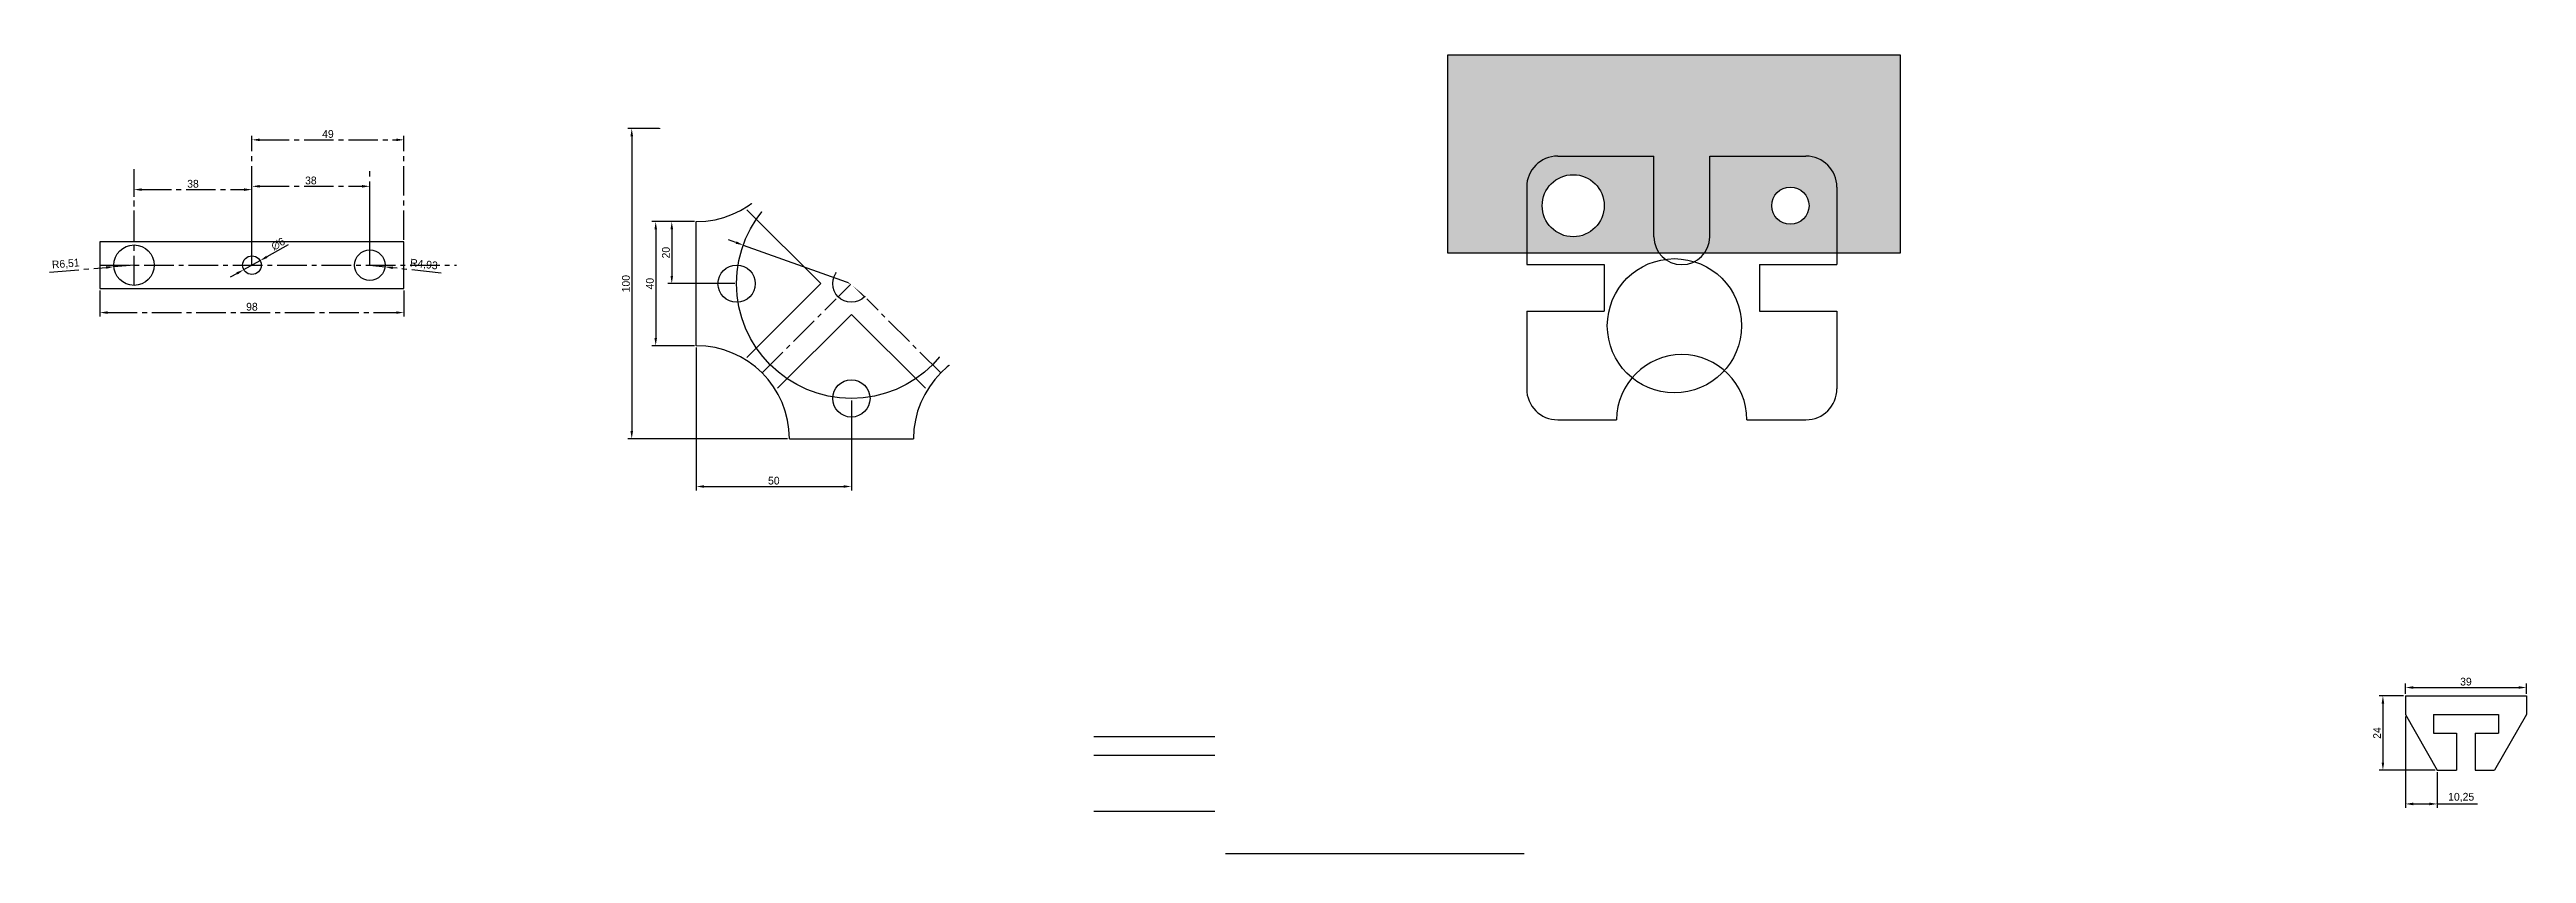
# Model space of a CAD drawing. Header units: millimetres. Extents: x -11614 to -3042, y 13178 to 15416.
# Drawn here: x -5069 to -4270, y 14098 to 14357 of the extents above; entities that cross this region are included whole.
import ezdxf

# ---------------------------------------------------------------- set-up
doc = ezdxf.new("R2010")
doc.units = ezdxf.units.MM
doc.header["$LTSCALE"] = 0.5
doc.header["$PDMODE"] = 34
doc.linetypes.add('CENTER2', pattern=[28.575, 19.05, -3.175, 3.175, -3.175])
doc.dimstyles.new('ISO-25', dxfattribs={"dimtxt": 2.5, "dimasz": 2.5, "dimexe": 1.25, "dimexo": 0.625, "dimtad": 1, "dimtxsty": 'Standard', "dimcen": 2.5, "dimadec": 0, "dimazin": 0, "dimtfac": 1, "dimtmove": 0, "dimatfit": 3, "dimfxl": 1, "dimarcsym": 0})

msp = doc.modelspace()

# ---------------------------------------------------------------- blocks, each defined once
blk = doc.blocks.new('*D67')
at = {"color": 0, "linetype": 'CENTER2', "lineweight": -2, "transparency": 16777216}
for p, q in [((-5003.45, 14295.37), (-5003.45, 14328.89)), ((-5000.95, 14327.64), (-4956.95, 14327.64)), ((-4954.45, 14295.37), (-4954.45, 14328.89))]:
    blk.add_line(p, q, dxfattribs=at)
at = {"color": 0, "linetype": 'CENTER2', "transparency": 16777216}
for points in [[(-5000.95, 14328.05), (-5000.95, 14327.22), (-5003.45, 14327.64)], [(-4956.95, 14328.05), (-4956.95, 14327.22), (-4954.45, 14327.64)]]:
    blk.add_solid(points, dxfattribs=at)
at = {"layer": 'Defpoints', "color": 0, "linetype": 'CENTER2', "transparency": 16777216}
for p in [(-4954.45, 14327.64), (-5003.45, 14294.74), (-4954.45, 14294.74)]:
    blk.add_point(p, dxfattribs=at)
at = {"color": 0, "linetype": 'CENTER2', "transparency": 16777216, "insert": (-4978.95, 14329.51), "char_height": 2.5, "attachment_point": 5}
blk.add_mtext('49', dxfattribs=at)
blk = doc.blocks.new('*D68')
at = {"color": 0, "linetype": 'CENTER2', "lineweight": -2, "transparency": 16777216}
for p, q in [((-5041.45, 14295.37), (-5041.45, 14312.84)), ((-5038.95, 14311.59), (-5005.95, 14311.59)), ((-5003.45, 14295.37), (-5003.45, 14312.84))]:
    blk.add_line(p, q, dxfattribs=at)
at = {"color": 0, "linetype": 'CENTER2', "transparency": 16777216}
for points in [[(-5038.95, 14312), (-5038.95, 14311.17), (-5041.45, 14311.59)], [(-5005.95, 14312), (-5005.95, 14311.17), (-5003.45, 14311.59)]]:
    blk.add_solid(points, dxfattribs=at)
at = {"layer": 'Defpoints', "color": 0, "linetype": 'CENTER2', "transparency": 16777216}
for p in [(-5003.45, 14311.59), (-5041.45, 14294.74), (-5003.45, 14294.74)]:
    blk.add_point(p, dxfattribs=at)
at = {"color": 0, "linetype": 'CENTER2', "transparency": 16777216, "insert": (-5022.45, 14313.46), "char_height": 2.5, "attachment_point": 5}
blk.add_mtext('38', dxfattribs=at)
blk = doc.blocks.new('*D69')
at = {"color": 0, "linetype": 'CENTER2', "lineweight": -2, "transparency": 16777216}
for p, q in [((-5003.45, 14295.37), (-5003.45, 14313.9)), ((-5000.95, 14312.65), (-4967.95, 14312.65)), ((-4965.45, 14295.37), (-4965.45, 14313.9))]:
    blk.add_line(p, q, dxfattribs=at)
at = {"color": 0, "linetype": 'CENTER2', "transparency": 16777216}
for points in [[(-5000.95, 14313.07), (-5000.95, 14312.24), (-5003.45, 14312.65)], [(-4967.95, 14313.07), (-4967.95, 14312.24), (-4965.45, 14312.65)]]:
    blk.add_solid(points, dxfattribs=at)
at = {"layer": 'Defpoints', "color": 0, "linetype": 'CENTER2', "transparency": 16777216}
for p in [(-4965.45, 14312.65), (-5003.45, 14294.74), (-4965.45, 14294.74)]:
    blk.add_point(p, dxfattribs=at)
at = {"color": 0, "linetype": 'CENTER2', "transparency": 16777216, "insert": (-4984.45, 14314.53), "char_height": 2.5, "attachment_point": 5}
blk.add_mtext('38', dxfattribs=at)
blk = doc.blocks.new('*D70')
at = {"color": 0, "linetype": 'CENTER2', "lineweight": -2, "transparency": 16777216}
for p, q in [((-5052.45, 14279.12), (-5052.45, 14270.71)), ((-4954.45, 14279.12), (-4954.45, 14270.71)), ((-5049.95, 14271.96), (-4956.95, 14271.96))]:
    blk.add_line(p, q, dxfattribs=at)
at = {"color": 0, "linetype": 'CENTER2', "transparency": 16777216}
for points in [[(-5049.95, 14272.37), (-5049.95, 14271.54), (-5052.45, 14271.96)], [(-4956.95, 14272.37), (-4956.95, 14271.54), (-4954.45, 14271.96)]]:
    blk.add_solid(points, dxfattribs=at)
at = {"layer": 'Defpoints', "color": 0, "linetype": 'CENTER2', "transparency": 16777216}
for p in [(-5052.45, 14279.74), (-4954.45, 14279.74), (-4954.45, 14271.96)]:
    blk.add_point(p, dxfattribs=at)
at = {"color": 0, "linetype": 'CENTER2', "transparency": 16777216, "insert": (-5003.45, 14273.83), "char_height": 2.5, "attachment_point": 5}
blk.add_mtext('98', dxfattribs=at)
blk = doc.blocks.new('*D71')
at = {"color": 0, "linetype": 'CENTER2', "lineweight": -2, "transparency": 16777216}
for p, q in [((-5068.68, 14285), (-5050.42, 14286.5)), ((-5041.45, 14287.24), (-5047.93, 14286.71))]:
    blk.add_line(p, q, dxfattribs=at)
at = {"color": 0, "linetype": 'CENTER2', "transparency": 16777216}
blk.add_solid([(-5050.46, 14286.92), (-5050.39, 14286.09), (-5047.93, 14286.71)], dxfattribs=at)
at = {"layer": 'Defpoints', "color": 0, "linetype": 'CENTER2', "transparency": 16777216}
for p in [(-5047.93, 14286.71), (-5041.45, 14287.24)]:
    blk.add_point(p, dxfattribs=at)
at = {"color": 0, "linetype": 'CENTER2', "transparency": 16777216, "insert": (-5063.45, 14287.52), "char_height": 2.5, "attachment_point": 5, "rotation": 4.70833}
blk.add_mtext('R6,51', dxfattribs=at)
blk = doc.blocks.new('*D72')
at = {"color": 0, "linetype": 'CENTER2', "lineweight": -2, "transparency": 16777216}
for p, q in [((-4965.45, 14287.24), (-4960.55, 14286.68)), ((-4942.49, 14284.61), (-4958.06, 14286.4))]:
    blk.add_line(p, q, dxfattribs=at)
at = {"color": 0, "linetype": 'CENTER2', "transparency": 16777216}
blk.add_solid([(-4958.02, 14286.81), (-4958.11, 14285.98), (-4960.55, 14286.68)], dxfattribs=at)
at = {"layer": 'Defpoints', "color": 0, "linetype": 'CENTER2', "transparency": 16777216}
for p in [(-4965.45, 14287.24), (-4960.55, 14286.68)]:
    blk.add_point(p, dxfattribs=at)
at = {"color": 0, "linetype": 'CENTER2', "transparency": 16777216, "insert": (-4948.05, 14287.35), "char_height": 2.5, "attachment_point": 5, "rotation": 353.46404}
blk.add_mtext('R4,93', dxfattribs=at)
blk = doc.blocks.new('*D73')
at = {"color": 0, "linetype": 'CENTER2', "lineweight": -2, "transparency": 16777216}
for p, q in [((-4991.72, 14293.76), (-4998.64, 14289.92)), ((-5008.25, 14284.57), (-5010.44, 14283.36)), ((-5006.07, 14285.79), (-5000.82, 14288.7))]:
    blk.add_line(p, q, dxfattribs=at)
at = {"color": 0, "linetype": 'CENTER2', "transparency": 16777216}
for points in [[(-5008.46, 14284.94), (-5008.05, 14284.21), (-5006.07, 14285.79)], [(-4998.84, 14290.28), (-4998.44, 14289.55), (-5000.82, 14288.7)]]:
    blk.add_solid(points, dxfattribs=at)
at = {"layer": 'Defpoints', "color": 0, "linetype": 'CENTER2', "transparency": 16777216}
for p in [(-5006.07, 14285.79), (-5000.82, 14288.7)]:
    blk.add_point(p, dxfattribs=at)
at = {"color": 0, "linetype": 'CENTER2', "transparency": 16777216, "insert": (-4995, 14294.08), "char_height": 2.5, "attachment_point": 5, "rotation": 29.06091}
blk.add_mtext('∅6', dxfattribs=at)
blk = doc.blocks.new('*D74')
at = {"color": 0, "linetype": 'Continuous', "lineweight": -2, "transparency": 16777216}
for p, q in [((-4794.53, 14327.25), (-4802.85, 14322.5)), ((-4815.44, 14315.31), (-4805.02, 14321.26)), ((-4817.61, 14314.07), (-4819.78, 14312.83))]:
    blk.add_line(p, q, dxfattribs=at)
at = {"color": 0, "linetype": 'Continuous', "transparency": 16777216}
for points in [[(-4803.05, 14322.86), (-4802.64, 14322.14), (-4805.02, 14321.26)], [(-4817.82, 14314.43), (-4817.41, 14313.71), (-4815.44, 14315.31)]]:
    blk.add_solid(points, dxfattribs=at)
at = {"layer": 'Defpoints', "color": 0, "linetype": 'Continuous', "transparency": 16777216}
for p in [(-4815.44, 14315.31), (-4805.02, 14321.26)]:
    blk.add_point(p, dxfattribs=at)
at = {"color": 0, "linetype": 'Continuous', "transparency": 16777216, "insert": (-4798.53, 14327.12), "char_height": 2.5, "attachment_point": 5, "rotation": 29.72089}
blk.add_mtext('∅12', dxfattribs=at)
blk = doc.blocks.new('*D75')
at = {"color": 0, "linetype": 'Continuous', "lineweight": -2, "transparency": 16777216}
for p, q in [((-4847.44, 14294.54), (-4849.8, 14295.37)), ((-4845.09, 14293.7), (-4775.37, 14268.87)), ((-4763.21, 14264.54), (-4773.02, 14268.03))]:
    blk.add_line(p, q, dxfattribs=at)
at = {"color": 0, "linetype": 'Continuous', "transparency": 16777216}
for points in [[(-4847.3, 14294.93), (-4847.58, 14294.14), (-4845.09, 14293.7)], [(-4772.88, 14268.43), (-4773.16, 14267.64), (-4775.37, 14268.87)]]:
    blk.add_solid(points, dxfattribs=at)
at = {"layer": 'Defpoints', "color": 0, "linetype": 'Continuous', "transparency": 16777216}
for p in [(-4845.09, 14293.7), (-4775.37, 14268.87)]:
    blk.add_point(p, dxfattribs=at)
at = {"color": 0, "linetype": 'Continuous', "transparency": 16777216, "insert": (-4766.31, 14267.63), "char_height": 2.5, "attachment_point": 5, "rotation": 340.39815}
blk.add_mtext('∅74', dxfattribs=at)
blk = doc.blocks.new('*D76')
at = {"color": 0, "linetype": 'Continuous', "lineweight": -2, "transparency": 16777216}
for p, q in [((-4785.95, 14315.46), (-4783.55, 14317.86)), ((-4776.31, 14308.84), (-4782.67, 14315.21)), ((-4776.05, 14305.56), (-4773.65, 14307.96))]:
    blk.add_line(p, q, dxfattribs=at)
at = {"color": 0, "linetype": 'Continuous', "transparency": 16777216}
for points in [[(-4782.38, 14315.5), (-4782.96, 14314.91), (-4784.44, 14316.98)], [(-4776.01, 14309.14), (-4776.6, 14308.55), (-4774.54, 14307.08)]]:
    blk.add_solid(points, dxfattribs=at)
at = {"layer": 'Defpoints', "color": 0, "linetype": 'Continuous', "transparency": 16777216}
for p in [(-4786.39, 14315.02), (-4784.44, 14316.98), (-4776.49, 14305.12)]:
    blk.add_point(p, dxfattribs=at)
at = {"color": 0, "linetype": 'Continuous', "transparency": 16777216, "insert": (-4778.16, 14313.35), "char_height": 2.5, "attachment_point": 5, "rotation": 315}
blk.add_mtext('14', dxfattribs=at)
blk = doc.blocks.new('*D77')
at = {"color": 0, "linetype": 'Continuous', "lineweight": -2, "transparency": 16777216}
for p, q in [((-4860.85, 14301.28), (-4869.37, 14301.28)), ((-4868.12, 14298.78), (-4868.12, 14283.78)), ((-4847.85, 14281.28), (-4869.37, 14281.28))]:
    blk.add_line(p, q, dxfattribs=at)
at = {"color": 0, "linetype": 'Continuous', "transparency": 16777216}
for points in [[(-4868.53, 14298.78), (-4867.7, 14298.78), (-4868.12, 14301.28)], [(-4868.53, 14283.78), (-4867.7, 14283.78), (-4868.12, 14281.28)]]:
    blk.add_solid(points, dxfattribs=at)
at = {"layer": 'Defpoints', "color": 0, "linetype": 'Continuous', "transparency": 16777216}
for p in [(-4860.23, 14301.28), (-4868.12, 14281.28), (-4847.23, 14281.28)]:
    blk.add_point(p, dxfattribs=at)
at = {"color": 0, "linetype": 'Continuous', "transparency": 16777216, "insert": (-4869.99, 14291.28), "char_height": 2.5, "attachment_point": 5, "rotation": 90}
blk.add_mtext('20', dxfattribs=at)
blk = doc.blocks.new('*D78')
at = {"color": 0, "linetype": 'Continuous', "lineweight": -2, "transparency": 16777216}
for p, q in [((-4860.85, 14301.28), (-4874.55, 14301.28)), ((-4873.3, 14298.78), (-4873.3, 14263.78)), ((-4860.85, 14261.28), (-4874.55, 14261.28))]:
    blk.add_line(p, q, dxfattribs=at)
at = {"color": 0, "linetype": 'Continuous', "transparency": 16777216}
for points in [[(-4873.72, 14298.78), (-4872.88, 14298.78), (-4873.3, 14301.28)], [(-4873.72, 14263.78), (-4872.88, 14263.78), (-4873.3, 14261.28)]]:
    blk.add_solid(points, dxfattribs=at)
at = {"layer": 'Defpoints', "color": 0, "linetype": 'Continuous', "transparency": 16777216}
for p in [(-4860.23, 14301.28), (-4873.3, 14261.28), (-4860.23, 14261.28)]:
    blk.add_point(p, dxfattribs=at)
at = {"color": 0, "linetype": 'Continuous', "transparency": 16777216, "insert": (-4875.17, 14281.28), "char_height": 2.5, "attachment_point": 5, "rotation": 90}
blk.add_mtext('40', dxfattribs=at)
blk = doc.blocks.new('*D79')
at = {"color": 0, "linetype": 'Continuous', "lineweight": -2, "transparency": 16777216}
for p, q in [((-4830.85, 14331.28), (-4882.27, 14331.28)), ((-4881.02, 14328.78), (-4881.02, 14233.78)), ((-4830.85, 14231.28), (-4882.27, 14231.28))]:
    blk.add_line(p, q, dxfattribs=at)
at = {"color": 0, "linetype": 'Continuous', "transparency": 16777216}
for points in [[(-4881.44, 14328.78), (-4880.6, 14328.78), (-4881.02, 14331.28)], [(-4881.44, 14233.78), (-4880.6, 14233.78), (-4881.02, 14231.28)]]:
    blk.add_solid(points, dxfattribs=at)
at = {"layer": 'Defpoints', "color": 0, "linetype": 'Continuous', "transparency": 16777216}
for p in [(-4830.23, 14331.28), (-4881.02, 14231.28), (-4830.23, 14231.28)]:
    blk.add_point(p, dxfattribs=at)
at = {"color": 0, "linetype": 'Continuous', "transparency": 16777216, "insert": (-4882.9, 14281.28), "char_height": 2.5, "attachment_point": 5, "rotation": 90}
blk.add_mtext('100', dxfattribs=at)
blk = doc.blocks.new('*D80')
at = {"color": 0, "linetype": 'Continuous', "lineweight": -2, "transparency": 16777216}
for p, q in [((-4860.23, 14260.66), (-4860.23, 14214.65)), ((-4810.23, 14243.66), (-4810.23, 14214.65)), ((-4857.73, 14215.9), (-4812.73, 14215.9))]:
    blk.add_line(p, q, dxfattribs=at)
at = {"color": 0, "linetype": 'Continuous', "transparency": 16777216}
for points in [[(-4857.73, 14216.31), (-4857.73, 14215.48), (-4860.23, 14215.9)], [(-4812.73, 14216.31), (-4812.73, 14215.48), (-4810.23, 14215.9)]]:
    blk.add_solid(points, dxfattribs=at)
at = {"layer": 'Defpoints', "color": 0, "linetype": 'Continuous', "transparency": 16777216}
for p in [(-4860.23, 14261.28), (-4810.23, 14244.28), (-4810.23, 14215.9)]:
    blk.add_point(p, dxfattribs=at)
at = {"color": 0, "linetype": 'Continuous', "transparency": 16777216, "insert": (-4835.23, 14217.77), "char_height": 2.5, "attachment_point": 5}
blk.add_mtext('50', dxfattribs=at)
blk = doc.blocks.new('*D96')
at = {"color": 0, "linetype": 'Continuous', "lineweight": -2, "transparency": 16777216}
for p, q in [((-4309.33, 14149.06), (-4309.33, 14152.36)), ((-4306.83, 14151.11), (-4272.83, 14151.11)), ((-4270.33, 14149.06), (-4270.33, 14152.36))]:
    blk.add_line(p, q, dxfattribs=at)
at = {"color": 0, "linetype": 'Continuous', "transparency": 16777216}
for points in [[(-4306.83, 14151.53), (-4306.83, 14150.7), (-4309.33, 14151.11)], [(-4272.83, 14151.53), (-4272.83, 14150.7), (-4270.33, 14151.11)]]:
    blk.add_solid(points, dxfattribs=at)
at = {"layer": 'Defpoints', "color": 0, "linetype": 'Continuous', "transparency": 16777216}
for p in [(-4309.33, 14148.44), (-4270.33, 14151.11), (-4270.33, 14148.44)]:
    blk.add_point(p, dxfattribs=at)
at = {"color": 0, "linetype": 'Continuous', "transparency": 16777216, "insert": (-4289.83, 14152.99), "char_height": 2.5, "attachment_point": 5}
blk.add_mtext('39', dxfattribs=at)
blk = doc.blocks.new('*D97')
at = {"color": 0, "linetype": 'Continuous', "lineweight": -2, "transparency": 16777216}
for p, q in [((-4309.95, 14148.44), (-4317.84, 14148.44)), ((-4316.59, 14145.94), (-4316.59, 14126.94)), ((-4299.7, 14124.44), (-4317.84, 14124.44))]:
    blk.add_line(p, q, dxfattribs=at)
at = {"color": 0, "linetype": 'Continuous', "transparency": 16777216}
for points in [[(-4317.01, 14145.94), (-4316.18, 14145.94), (-4316.59, 14148.44)], [(-4317.01, 14126.94), (-4316.18, 14126.94), (-4316.59, 14124.44)]]:
    blk.add_solid(points, dxfattribs=at)
at = {"layer": 'Defpoints', "color": 0, "linetype": 'Continuous', "transparency": 16777216}
for p in [(-4309.33, 14148.44), (-4316.59, 14124.44), (-4299.08, 14124.44)]:
    blk.add_point(p, dxfattribs=at)
at = {"color": 0, "linetype": 'Continuous', "transparency": 16777216, "insert": (-4318.47, 14136.44), "char_height": 2.5, "attachment_point": 5, "rotation": 90}
blk.add_mtext('24', dxfattribs=at)
blk = doc.blocks.new('*D98')
at = {"color": 0, "linetype": 'Continuous', "lineweight": -2, "transparency": 16777216}
for p, q in [((-4309.33, 14141.81), (-4309.33, 14112.34)), ((-4299.08, 14123.81), (-4299.08, 14112.34)), ((-4306.83, 14113.59), (-4301.58, 14113.59)), ((-4299.08, 14113.59), (-4286.16, 14113.59))]:
    blk.add_line(p, q, dxfattribs=at)
at = {"color": 0, "linetype": 'Continuous', "transparency": 16777216}
for points in [[(-4306.83, 14114.01), (-4306.83, 14113.17), (-4309.33, 14113.59)], [(-4301.58, 14114.01), (-4301.58, 14113.17), (-4299.08, 14113.59)]]:
    blk.add_solid(points, dxfattribs=at)
at = {"layer": 'Defpoints', "color": 0, "linetype": 'Continuous', "transparency": 16777216}
for p in [(-4309.33, 14142.44), (-4299.08, 14124.44), (-4299.08, 14113.59)]:
    blk.add_point(p, dxfattribs=at)
at = {"color": 0, "linetype": 'Continuous', "transparency": 16777216, "insert": (-4291.37, 14115.67), "char_height": 2.5, "attachment_point": 5}
blk.add_mtext('10,25', dxfattribs=at)

# ---------------------------------------------------------------- dimensions: what is measured, and where the dimension line sits
at = {"linetype": 'CENTER2'}
for base, p1, p2, picture, middle in [((-4954.445, 14327.635), (-5003.445, 14294.744), (-4954.445, 14294.744), '*D67', (-4978.945, 14329.51)), ((-5003.445, 14311.587), (-5041.445, 14294.744), (-5003.445, 14294.744), '*D68', (-5022.445, 14313.462)), ((-4965.445, 14312.654), (-5003.445, 14294.744), (-4965.445, 14294.744), '*D69', (-4984.445, 14314.529)), ((-4954.445, 14271.956), (-5052.445, 14279.744), (-4954.445, 14279.744), '*D70', (-5003.445, 14273.831))]:
    dim = msp.add_linear_dim(base=base, p1=p1, p2=p2, dimstyle='ISO-25', dxfattribs=at)
    dim.commit()
    dim.dimension.update_dxf_attribs({"geometry": picture, "text_midpoint": middle})
at = {"linetype": 'Continuous'}
for base, p1, p2, picture, middle in [((-4881.02, 14231.284), (-4830.23, 14331.284), (-4830.23, 14231.284), '*D79', (-4882.895, 14281.284)), ((-4873.299, 14261.284), (-4860.23, 14301.284), (-4860.23, 14261.284), '*D78', (-4875.174, 14281.284)), ((-4868.116, 14281.284), (-4860.23, 14301.284), (-4847.23, 14281.284), '*D77', (-4869.991, 14291.284)), ((-4316.593, 14124.436), (-4309.327, 14148.436), (-4299.077, 14124.436), '*D97', (-4318.468, 14136.436))]:
    dim = msp.add_linear_dim(base=base, p1=p1, p2=p2, angle=90, dimstyle='ISO-25', dxfattribs=at)
    dim.commit()
    dim.dimension.update_dxf_attribs({"geometry": picture, "text_midpoint": middle})
for p1, p2, picture, middle in [((-4815.441, 14315.31), (-4805.019, 14321.259), '*D74', (-4798.531, 14327.122)), ((-4845.086, 14293.697), (-4775.374, 14268.872), '*D75', (-4766.306, 14267.633))]:
    dim = msp.add_diameter_dim_2p(p1=p1, p2=p2, dimstyle='ISO-25', dxfattribs=at)
    dim.commit()
    dim.dimension.update_dxf_attribs({"geometry": picture, "text_midpoint": middle})
dim = msp.add_aligned_dim(p1=(-4776.493, 14305.121), p2=(-4786.393, 14315.021), distance=-2.765, dimstyle='ISO-25', dxfattribs=at)
dim.commit()
dim.dimension.update_dxf_attribs({"geometry": '*D76', "text_midpoint": (-4778.163, 14313.352)})
at = {"linetype": 'CENTER2'}
dim = msp.add_diameter_dim_2p(p1=(-5006.067, 14285.787), p2=(-5000.823, 14288.701), dimstyle='ISO-25', dxfattribs=at)
dim.commit()
dim.dimension.update_dxf_attribs({"geometry": '*D73', "text_midpoint": (-4994.996, 14294.084)})
for center, mpoint, picture, middle in [((-5041.445, 14287.244), (-5047.933, 14286.709), '*D71', (-5063.283, 14285.445)), ((-4965.445, 14287.244), (-4960.547, 14286.683), '*D72', (-4948.285, 14285.278))]:
    dim = msp.add_radius_dim(center=center, mpoint=mpoint, dimstyle='ISO-25', dxfattribs=at)
    dim.commit()
    dim.dimension.update_dxf_attribs({"geometry": picture, "text_midpoint": middle, "dimtype": 164})
at = {"linetype": 'Continuous'}
for base, p1, p2, picture, middle in [((-4810.23, 14215.898), (-4860.23, 14261.284), (-4810.23, 14244.284), '*D80', (-4835.23, 14217.773)), ((-4270.327, 14151.114), (-4309.327, 14148.436), (-4270.327, 14148.436), '*D96', (-4289.827, 14152.989)), ((-4299.077, 14113.592), (-4309.327, 14142.436), (-4299.077, 14124.436), '*D98', (-4291.369, 14115.675))]:
    dim = msp.add_linear_dim(base=base, p1=p1, p2=p2, dimstyle='ISO-25', dxfattribs=at)
    dim.commit()
    dim.dimension.update_dxf_attribs({"geometry": picture, "text_midpoint": middle})

# ---------------------------------------------------------------- hatches: boundary and pattern name
at = {"linetype": 'Continuous', "lineweight": 0, "ltscale": 0.5, "true_color": 0x293189, "transparency": 33554630}
msp.add_hatch(color=177, dxfattribs=at).paths.add_polyline_path([(-4472.165, 14355.068), (-4617.983, 14355.068), (-4617.983, 14291.091), (-4592.575, 14291.091), (-4592.575, 14312.401, -0.4142136), (-4582.575, 14322.401), (-4551.575, 14322.401), (-4551.575, 14296.401, 0.1590837), (-4549.842, 14291.091), (-4535.308, 14291.091, 0.1590837), (-4533.575, 14296.401), (-4533.575, 14322.401), (-4502.575, 14322.401, -0.4142136), (-4492.575, 14312.401), (-4492.575, 14291.091), (-4472.165, 14291.091)])
at = {"linetype": 'Continuous', "lineweight": 0, "ltscale": 0.5, "true_color": 0x991b1e, "transparency": 33554630}
h = msp.add_hatch(color=244, dxfattribs=at)
h.paths.add_polyline_path([(-4551.575, 14322.401), (-4582.575, 14322.401, 0.4142136), (-4592.575, 14312.401), (-4592.575, 14291.091), (-4549.842, 14291.091, -0.1590837), (-4551.575, 14296.401)])
h.paths.add_polyline_path([(-4587.575, 14306.401, -1), (-4567.575, 14306.401, -1)], flags=16)
h.paths.add_polyline_path([(-4492.575, 14312.401, 0.4142136), (-4502.575, 14322.401), (-4533.575, 14322.401), (-4533.575, 14296.401, -0.1590837), (-4535.308, 14291.091), (-4492.575, 14291.091)])
h.paths.add_polyline_path([(-4513.575, 14306.401, -1), (-4501.575, 14306.401, -1)], flags=16)

# ---------------------------------------------------------------- linework, layer by layer
at = {"linetype": 'Continuous'}
for p, q in [((-4830.23, 14331.284), (-4790.23, 14331.284)), ((-4810.23, 14291.184), (-4834.067, 14315.021)), ((-4810.23, 14291.184), (-4786.393, 14315.021)), ((-4582.575, 14322.401), (-4551.575, 14322.401)), ((-4551.575, 14296.401), (-4551.575, 14322.401)), ((-4533.575, 14296.401), (-4533.575, 14322.401)), ((-4533.575, 14322.401), (-4502.575, 14322.401)), ((-4592.575, 14312.401), (-4592.575, 14287.401)), ((-4492.575, 14312.401), (-4492.575, 14287.401)), ((-4860.23, 14261.284), (-4860.23, 14301.284)), ((-4820.129, 14281.284), (-4843.967, 14305.121)), ((-4800.33, 14281.284), (-4776.493, 14305.121)), ((-4760.23, 14261.284), (-4760.23, 14301.284)), ((-4592.575, 14287.401), (-4567.575, 14287.401)), ((-4567.575, 14287.401), (-4567.575, 14272.401)), ((-4517.575, 14287.401), (-4517.575, 14272.401)), ((-4517.575, 14287.401), (-4492.575, 14287.401)), ((-4843.967, 14257.447), (-4820.129, 14281.284)), ((-4776.493, 14257.447), (-4800.33, 14281.284)), ((-4834.067, 14247.548), (-4810.23, 14271.385)), ((-4786.393, 14247.548), (-4810.23, 14271.385)), ((-4592.575, 14272.401), (-4567.575, 14272.401)), ((-4592.575, 14272.401), (-4592.575, 14247.401)), ((-4517.575, 14272.401), (-4492.575, 14272.401)), ((-4492.575, 14272.401), (-4492.575, 14247.401)), ((-4582.575, 14237.401), (-4563.575, 14237.401)), ((-4521.575, 14237.401), (-4502.575, 14237.401)), ((-4830.23, 14231.284), (-4790.23, 14231.284)), ((-4309.327, 14148.436), (-4270.327, 14148.436)), ((-4309.327, 14148.436), (-4309.327, 14142.436)), ((-4270.327, 14148.436), (-4270.327, 14142.436)), ((-4309.327, 14142.436), (-4299.077, 14124.436)), ((-4300.327, 14142.436), (-4279.327, 14142.436)), ((-4300.327, 14142.436), (-4300.327, 14136.436)), ((-4270.327, 14142.436), (-4280.577, 14124.436)), ((-4279.327, 14142.436), (-4279.327, 14136.436)), ((-4732.04, 14135.301), (-4693.04, 14135.301)), ((-4300.327, 14136.436), (-4292.827, 14136.436)), ((-4292.827, 14136.436), (-4292.827, 14124.436)), ((-4286.827, 14136.436), (-4286.827, 14124.436)), ((-4286.827, 14136.436), (-4279.327, 14136.436)), ((-4732.04, 14129.301), (-4693.04, 14129.301)), ((-4299.077, 14124.436), (-4292.827, 14124.436)), ((-4286.827, 14124.436), (-4280.577, 14124.436)), ((-4732.04, 14111.301), (-4693.04, 14111.301)), ((-4689.655, 14097.627), (-4593.343, 14097.627))]:
    msp.add_line(p, q, dxfattribs=at)
at = {"linetype": 'CENTER2'}
for p, q in [((-5041.445, 14280.734), (-5041.445, 14318.192)), ((-5003.445, 14287.244), (-5003.445, 14314.585)), ((-4965.445, 14287.244), (-4965.445, 14317.512)), ((-4805.987, 14277.042), (-4839.017, 14310.071)), ((-4814.473, 14277.042), (-4781.443, 14310.071)), ((-5052.445, 14287.244), (-4937.543, 14287.244)), ((-4839.017, 14252.498), (-4815.18, 14276.335)), ((-4781.443, 14252.498), (-4805.28, 14276.335))]:
    msp.add_line(p, q, dxfattribs=at)
at = {"color": 0, "linetype": 'Continuous', "ltscale": 0.5}
msp.add_lwpolyline([(-4617.983, 14355.068), (-4472.165, 14355.068), (-4472.165, 14291.091), (-4617.983, 14291.091)], close=True, dxfattribs=at)
msp.add_lwpolyline([(-5052.445, 14279.744), (-4954.445, 14279.744), (-4954.445, 14294.744), (-5052.445, 14294.744)], close=True)
at = {"linetype": 'Continuous'}
for centre, radius in [((-4810.23, 14318.284), 6), ((-4810.23, 14281.284), 37), ((-4577.575, 14306.401), 10), ((-4507.575, 14306.401), 6), ((-4847.23, 14281.284), 6), ((-4810.23, 14281.284), 6), ((-4773.23, 14281.284), 6), ((-4810.23, 14244.284), 6)]:
    msp.add_circle(centre, radius, dxfattribs=at)
for centre, radius in [((-5041.445, 14287.244), 6.51), ((-4965.445, 14287.244), 4.93), ((-5003.445, 14287.244), 3)]:
    msp.add_circle(centre, radius)
at = {"color": 0, "linetype": 'Continuous', "ltscale": 0.5}
msp.add_circle((-4544.961, 14267.719), 21.618, dxfattribs=at)
at = {"linetype": 'Continuous'}
for centre, radius, start, end in [((-4860.23, 14331.284), 30, 270, 0), ((-4760.23, 14331.284), 30, 180, 270), ((-4582.575, 14312.401), 10, 90, 180), ((-4502.575, 14312.401), 10, 0, 90), ((-4542.575, 14296.401), 9, 180, 0), ((-4860.23, 14231.284), 30, 0, 90), ((-4760.23, 14231.284), 30, 90, 180), ((-4542.575, 14237.401), 21, 0, 180), ((-4582.575, 14247.401), 10, 180, 270), ((-4502.575, 14247.401), 10, 270, 0)]:
    msp.add_arc(centre, radius, start, end, dxfattribs=at)

msp.set_redraw_order([(e.dxf.handle, doc.entitydb.next_handle()) for e in msp.query("TEXT MTEXT ATTDEF DIMENSION ARC_DIMENSION")])  # texts and dimensions are drawn at this point

# ---------------------------------------------------------------- next in the draw order: wipeouts: each hides what was drawn before it
at = {"color": 0, "linetype": 'Continuous'}
msp.add_wipeout([(-4833.059, 14356.737), (-4747.045, 14325.316), (-4762.768, 14242.14), (-4888.551, 14344.954)], dxfattribs=at)

doc.saveas('drawing.dxf')
